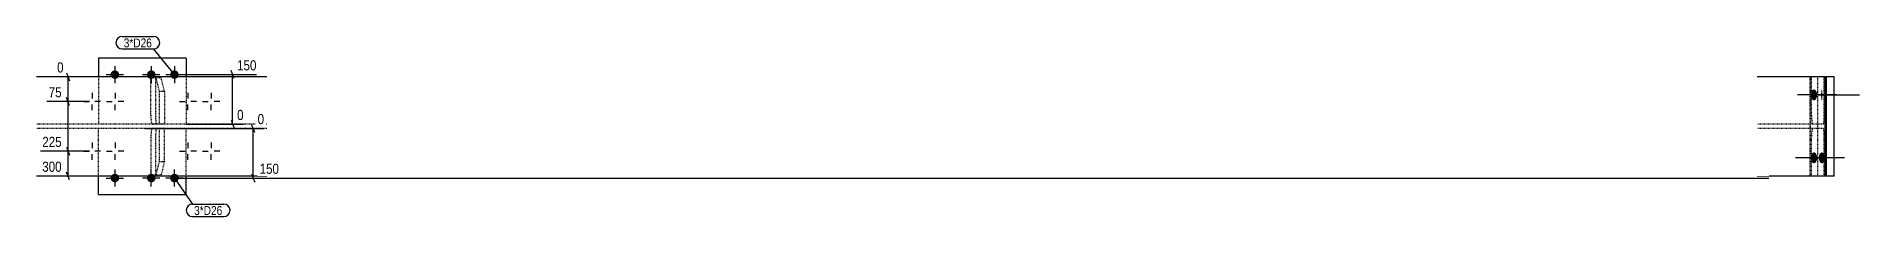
# Model space of a CAD drawing. Header units: millimetres. Extents: x 19 to 64856, y 9 to 4911.
# Drawn here: x 32486 to 37997, y 19 to 563 of the extents above; entities that cross this region are included whole.
import ezdxf

# ---------------------------------------------------------------- set-up
doc = ezdxf.new("R2010")
doc.units = ezdxf.units.MM
doc.linetypes.add('DXK_LINE_DOT2', pattern=[3.9198, 1.9599, -1.9599])
for name, color, linetype in [('MÅLSÆTNING', 7, 'Continuous'), ('STÅL', 7, 'Continuous'), ('TEKST', 7, 'Continuous')]:
    doc.layers.add(name, color=color, linetype=linetype)
doc.styles.add('Arial Narrow', font='ARIALN.TTF', dxfattribs={"height": 0.2})

msp = doc.modelspace()

# ---------------------------------------------------------------- hatches: boundary and pattern name
at = {"layer": 'STÅL', "linetype": 'Continuous'}
for points in [[(32736.3, 447.9, -1), (32710.3, 447.9, -1)], [(32846.3, 447.9, -1), (32820.3, 447.9, -1)], [(32916.3, 447.9, -1), (32890.3, 447.9, -1)], [(37868.9, 386.6), (37868.7, 383.2), (37868, 379.9), (37867.1, 376.9), (37865.7, 374.3), (37864.1, 372.3), (37862.3, 370.9), (37860.4, 370.2), (37858.4, 370.2), (37856.4, 370.9), (37854.6, 372.3), (37853, 374.3), (37851.7, 376.9), (37850.7, 379.9), (37850.1, 383.2), (37849.9, 386.6), (37850.1, 390), (37850.7, 393.3), (37851.7, 396.3), (37853, 398.9), (37854.6, 400.9), (37856.4, 402.3), (37858.4, 403), (37860.4, 403), (37862.3, 402.3), (37864.1, 400.9), (37865.7, 398.9), (37867.1, 396.3), (37868, 393.3), (37868.7, 390)], [(37884.9, 386.6), (37884.9, 383.2), (37884.8, 379.9), (37884.6, 376.9), (37884.3, 374.3), (37883.9, 372.3), (37883.6, 370.9), (37883.1, 370.2), (37882.7, 370.2), (37882.3, 370.9), (37881.9, 372.3), (37881.6, 374.3), (37881.3, 376.9), (37881.1, 379.9), (37881, 383.2), (37880.9, 386.6), (37881, 390), (37881.1, 393.3), (37881.3, 396.3), (37881.6, 398.9), (37881.9, 400.9), (37882.3, 402.3), (37882.7, 403), (37883.1, 403), (37883.6, 402.3), (37883.9, 400.9), (37884.3, 398.9), (37884.6, 396.3), (37884.8, 393.3), (37884.9, 390)], [(37868.9, 196.6), (37868.7, 193.2), (37868, 189.9), (37867.1, 186.9), (37865.7, 184.3), (37864.1, 182.3), (37862.3, 180.9), (37860.4, 180.2), (37858.4, 180.2), (37856.4, 180.9), (37854.6, 182.3), (37853, 184.3), (37851.7, 186.9), (37850.7, 189.9), (37850.1, 193.2), (37849.9, 196.6), (37850.1, 200), (37850.7, 203.3), (37851.7, 206.3), (37853, 208.9), (37854.6, 210.9), (37856.4, 212.3), (37858.4, 213), (37860.4, 213), (37862.3, 212.3), (37864.1, 210.9), (37865.7, 208.9), (37867.1, 206.3), (37868, 203.3), (37868.7, 200)], [(37891.7, 196.6), (37891.5, 193.2), (37890.9, 189.9), (37890, 186.9), (37888.8, 184.3), (37887.3, 182.3), (37885.7, 180.9), (37883.9, 180.2), (37882.1, 180.2), (37880.3, 180.9), (37878.6, 182.3), (37877.2, 184.3), (37875.9, 186.9), (37875, 189.9), (37874.5, 193.2), (37874.3, 196.6), (37874.5, 200), (37875, 203.3), (37875.9, 206.3), (37877.2, 208.9), (37878.6, 210.9), (37880.3, 212.3), (37882.1, 213), (37883.9, 213), (37885.7, 212.3), (37887.3, 210.9), (37888.8, 208.9), (37890, 206.3), (37890.9, 203.3), (37891.5, 200)], [(32736.3, 135.4, -1), (32710.3, 135.4, -1)], [(32820.3, 135.4, -1), (32846.3, 135.4, -1)], [(32890.3, 135.4, -1), (32916.3, 135.4, -1)]]:
    msp.add_hatch(color=96, dxfattribs=at).paths.add_polyline_path(points)

# ---------------------------------------------------------------- linework, layer by layer
at = {"layer": 'MÅLSÆTNING', "color": 7, "linetype": 'Continuous'}
for p, q in [((32911.3, 447.9), (33151.3, 447.9)), ((33084, 435.9), (33074.4, 459.9)), ((33079.2, 297.9), (33079.2, 447.9)), ((32646.3, 366.6), (32517.5, 366.6)), ((32586.6, 354.6), (32577, 378.6)), ((32813.8, 285.4), (33174.4, 285.4)), ((32937.1, 297.9), (33112.3, 297.9)), ((33074.4, 309.9), (33084, 285.9)), ((33146.1, 273.4), (33136.5, 297.4)), ((33141.3, 135.4), (33141.3, 285.4)), ((32577, 228.6), (32586.6, 204.6)), ((32646.3, 216.6), (32498, 216.6)), ((32581.8, 141.6), (32581.8, 216.6)), ((32625.8, 141.6), (32498, 141.6)), ((32586.6, 129.6), (32577, 153.6)), ((32911.3, 135.4), (37722.5, 135.4)), ((33136.5, 147.4), (33146.1, 123.4))]:
    msp.add_line(p, q, dxfattribs=at)
at = {"layer": 'STÅL', "color": 2, "linetype": 'Continuous'}
for p, q in [((32938.3, 497.9), (32673.3, 497.9)), ((32673.3, 497.9), (32673.3, 441.6)), ((32938.3, 497.9), (32938.3, 441.6)), ((33182.3, 441.6), (32486.3, 441.6)), ((37893.3, 441.6), (37687.7, 441.6)), ((37893.3, 441.6), (37895.7, 441.6)), ((37893.3, 141.6), (37893.3, 441.6)), ((37920.5, 441.6), (37895.7, 441.6)), ((37895.7, 441.6), (37895.7, 141.6)), ((37920.5, 141.6), (37920.5, 441.6)), ((33182.3, 141.6), (32486.3, 141.6)), ((32673.3, 85.4), (32673.3, 141.6)), ((32938.3, 85.4), (32938.3, 141.6)), ((37893.3, 141.6), (37687.7, 141.6)), ((37920.5, 141.6), (37893.3, 141.6)), ((32673.3, 85.4), (32938.3, 85.4))]:
    msp.add_line(p, q, dxfattribs=at)
at = {"layer": 'STÅL', "color": 7, "linetype": 'DXK_LINE_DOT2'}
for p, q in [((32673.3, 441.6), (32673.3, 297.9)), ((32938.3, 441.6), (32938.3, 297.9)), ((37846.7, 441.6), (37846.7, 141.6)), ((37893.3, 441.6), (37846.7, 441.6)), ((37849.1, 141.6), (37849.1, 441.6)), ((37851.9, 324.9), (37851.9, 441.6)), ((37871.5, 141.6), (37871.5, 441.6)), ((37890.5, 324.9), (37890.5, 441.6)), ((32832.3, 325.2), (32832.3, 438.2)), ((32863, 438.2), (32832.3, 438.2)), ((32847.1, 325.2), (32847.1, 438.2)), ((32858, 398.2), (32848.1, 438.2)), ((32858, 298.2), (32858, 398.2)), ((32858, 398.2), (32872.9, 398.2)), ((32872.9, 398.2), (32863, 438.2)), ((32872.9, 398.2), (32872.9, 298.2)), ((32673.3, 297.9), (32486.3, 297.9)), ((32673.3, 285.4), (32486.3, 285.4)), ((32938.3, 297.9), (32673.3, 297.9)), ((32938.3, 285.4), (32673.3, 285.4)), ((32673.3, 141.6), (32673.3, 285.4)), ((32832.3, 325.2), (32832.4, 316.8)), ((32832.4, 316.8), (32832.9, 309.3)), ((32832.9, 309.3), (32833.6, 303.3)), ((32833.6, 279.9), (32832.9, 273.9)), ((32833.6, 303.3), (32834.5, 299.5)), ((32834.5, 283.7), (32833.6, 279.9)), ((32834.5, 299.5), (32835.6, 298.2)), ((32835.6, 285.1), (32834.5, 283.7)), ((32872.9, 298.2), (32835.6, 298.2)), ((32872.9, 285.1), (32835.6, 285.1)), ((32847.3, 316.8), (32847.1, 325.2)), ((32847.8, 309.3), (32847.3, 316.8)), ((32848.5, 303.3), (32847.8, 309.3)), ((32847.8, 273.9), (32848.5, 279.9)), ((32849.4, 299.5), (32848.5, 303.3)), ((32848.5, 279.9), (32849.4, 283.7)), ((32850.4, 298.2), (32849.4, 299.5)), ((32849.4, 283.7), (32850.4, 285.1)), ((32858, 185.1), (32858, 285.1)), ((32872.9, 185.1), (32872.9, 285.1)), ((33182.3, 297.9), (32938.3, 297.9)), ((32938.3, 141.6), (32938.3, 285.4)), ((33182.3, 285.4), (32938.3, 285.4)), ((37887.2, 297.9), (37687.7, 297.9)), ((37887.2, 285.4), (37687.7, 285.4)), ((37851.9, 324.9), (37852.1, 314.5)), ((37852.1, 314.5), (37852.8, 305.8)), ((37852.8, 277.4), (37852.1, 268.7)), ((37852.8, 305.8), (37853.9, 299.9)), ((37853.9, 283.3), (37852.8, 277.4)), ((37853.9, 299.9), (37855.2, 297.9)), ((37855.2, 285.4), (37853.9, 283.3)), ((37887.2, 297.9), (37888.5, 299.9)), ((37888.5, 283.3), (37887.2, 285.4)), ((37888.5, 299.9), (37889.6, 305.8)), ((37889.6, 277.4), (37888.5, 283.3)), ((37889.6, 305.8), (37890.3, 314.5)), ((37890.3, 268.7), (37889.6, 277.4)), ((37890.3, 314.5), (37890.5, 324.9)), ((32832.4, 266.4), (32832.3, 258.1)), ((32832.3, 258.1), (32832.3, 145.1)), ((32832.9, 273.9), (32832.4, 266.4)), ((32847.1, 258.1), (32847.3, 266.4)), ((32847.1, 145.1), (32847.1, 258.1)), ((32847.3, 266.4), (32847.8, 273.9)), ((37852.1, 268.7), (37851.9, 258.4)), ((37851.9, 141.6), (37851.9, 258.4)), ((37890.5, 258.4), (37890.3, 268.7)), ((37890.5, 141.6), (37890.5, 258.4)), ((32848.1, 145.1), (32858, 185.1)), ((32858, 185.1), (32872.9, 185.1)), ((32872.9, 185.1), (32863, 145.1)), ((32832.3, 145.1), (32863, 145.1)), ((37893.3, 141.6), (37846.7, 141.6))]:
    msp.add_line(p, q, dxfattribs=at)
at = {"layer": 'STÅL', "color": 96, "linetype": 'Continuous'}
for p, q in [((32697.3, 447.9), (32749.3, 447.9)), ((32723.3, 473.9), (32723.3, 421.9)), ((32807.3, 447.9), (32859.3, 447.9)), ((32833.3, 473.9), (32833.3, 421.9)), ((32877.3, 447.9), (32929.3, 447.9)), ((32903.3, 473.9), (32903.3, 421.9)), ((32654.3, 392.6), (32654.3, 375.3)), ((32724.3, 392.6), (32724.3, 375.3)), ((32944.3, 392.6), (32944.3, 375.3)), ((33014.3, 392.6), (33014.3, 375.3)), ((37927.9, 386.6), (37809.7, 386.6)), ((37849.2, 386.6), (37997.1, 386.6)), ((32628.3, 366.6), (32645.6, 366.6)), ((32654.3, 340.6), (32654.3, 357.9)), ((32680.3, 366.6), (32663, 366.6)), ((32698.3, 366.6), (32715.6, 366.6)), ((32724.3, 340.6), (32724.3, 357.9)), ((32750.3, 366.6), (32733, 366.6)), ((32918.3, 366.6), (32935.6, 366.6)), ((32944.3, 340.6), (32944.3, 357.9)), ((32970.3, 366.6), (32953, 366.6)), ((32988.3, 366.6), (33005.6, 366.6)), ((33014.3, 340.6), (33014.3, 357.9)), ((33040.3, 366.6), (33023, 366.6)), ((32654.3, 242.6), (32654.3, 225.3)), ((32724.3, 242.6), (32724.3, 225.3)), ((32944.3, 242.6), (32944.3, 225.3)), ((33014.3, 242.6), (33014.3, 225.3)), ((32628.3, 216.6), (32645.6, 216.6)), ((32654.3, 190.6), (32654.3, 207.9)), ((32680.3, 216.6), (32663, 216.6)), ((32698.3, 216.6), (32715.6, 216.6)), ((32724.3, 190.6), (32724.3, 207.9)), ((32750.3, 216.6), (32733, 216.6)), ((32918.3, 216.6), (32935.6, 216.6)), ((32944.3, 190.6), (32944.3, 207.9)), ((32970.3, 216.6), (32953, 216.6)), ((32988.3, 216.6), (33005.6, 216.6)), ((33014.3, 190.6), (33014.3, 207.9)), ((33040.3, 216.6), (33023, 216.6)), ((37951.5, 196.6), (37803.6, 196.6)), ((37927.9, 196.6), (37809.7, 196.6)), ((32697.3, 135.4), (32749.3, 135.4)), ((32723.3, 161.4), (32723.3, 109.4)), ((32859.3, 135.4), (32807.3, 135.4)), ((32833.3, 109.4), (32833.3, 161.4)), ((32929.3, 135.4), (32877.3, 135.4)), ((32903.3, 109.4), (32903.3, 161.4))]:
    msp.add_line(p, q, dxfattribs=at)

# ---------------------------------------------------------------- wipeouts: each hides what was drawn before it
at = {"color": 0}
for points in [[(32835.4, 530.3), (32835.4, 558.3), (32750.1, 558.3), (32750.1, 530.3)], [(33048.1, 24), (33048.1, 52), (32962.9, 52), (32962.9, 24)]]:
    msp.add_wipeout(points, dxfattribs=at).dxf.layer = 'TEKST'

# ---------------------------------------------------------------- next in the draw order: wipeouts: each hides what was drawn before it
at = {"color": 0, "linetype": 'Continuous'}
for points in [[(33157.7, 454.3), (33157.7, 499.1), (33086.4, 499.1), (33086.4, 454.3)], [(33118.7, 304.3), (33118.7, 349.1), (33086.4, 349.1), (33086.4, 304.3)], [(33180.8, 291.8), (33180.8, 336.6), (33148.5, 336.6), (33148.5, 291.8)], [(32568.7, 223), (32568.7, 267.8), (32497.4, 267.8), (32497.4, 223)], [(32568.7, 148), (32568.7, 192.8), (32497.4, 192.8), (32497.4, 148)], [(37723.1, 141.8), (37723.1, 186.6), (33154.4, 186.6), (33154.4, 141.8)]]:
    msp.add_wipeout(points, dxfattribs=at).dxf.layer = 'MÅLSÆTNING'
at = {"color": 0}
for points in [[(32835.4, 530.3), (32835.4, 558.3), (32750.1, 558.3), (32750.1, 530.3)], [(33048.1, 24), (33048.1, 52), (32962.9, 52), (32962.9, 24)]]:
    msp.add_wipeout(points, dxfattribs=at).dxf.layer = 'TEKST'

# ---------------------------------------------------------------- next in the draw order: linework, layer by layer
at = {"layer": 'MÅLSÆTNING', "color": 7, "linetype": 'Continuous'}
for p, q in [((32581.8, 216.6), (32581.8, 366.6)), ((32577, 228.6), (32586.6, 204.6)), ((32646.3, 216.6), (32498, 216.6))]:
    msp.add_line(p, q, dxfattribs=at)
at = {"layer": 'TEKST', "color": 7, "linetype": 'Continuous'}
for p, q in [((32745.3, 563.1), (32840.2, 563.1)), ((32745.3, 525.5), (32840.2, 525.5)), ((32903.3, 447.9), (32840.2, 525.5)), ((32903.3, 135.4), (32958.1, 56.8)), ((32958.1, 56.8), (33052.9, 56.8)), ((32958.1, 19.2), (33052.9, 19.2))]:
    msp.add_line(p, q, dxfattribs=at)
for centre, start, end in [((32745.3, 544.3), 90, 270), ((32840.2, 544.3), 270, 90), ((32958.1, 38), 90, 270), ((33052.9, 38), 270, 90)]:
    msp.add_arc(centre, 18.8, start, end, dxfattribs=at)

# ---------------------------------------------------------------- next in the draw order: texts
at = {"layer": 'MÅLSÆTNING', "color": 3, "linetype": 'Continuous', "style": 'Arial Narrow'}
for s, height, p in [('150', 30.54, (33092.8, 460.7)), ('0', 30.5, (33092.8, 310.7)), ('0', 30.5, (33154.9, 298.2)), ('225', 30.54, (32503.8, 229.4)), ('300', 30.54, (32503.8, 154.4)), ('150', 30.54, (33160.8, 148.2))]:
    msp.add_text(s, height=height, dxfattribs=at).set_placement(p)
at = {"layer": 'TEKST', "color": 3, "style": 'Arial Narrow'}
for p in [(32750.1, 530.3), (32962.9, 24)]:
    msp.add_text('3*D26', height=26.72, dxfattribs=at).set_placement(p)

# ---------------------------------------------------------------- next in the draw order: wipeouts: each hides what was drawn before it
at = {"color": 0, "linetype": 'Continuous'}
msp.add_wipeout([(32568.7, 373), (32568.7, 417.8), (32516.9, 417.8), (32516.9, 373)], dxfattribs=at).dxf.layer = 'MÅLSÆTNING'

# ---------------------------------------------------------------- next in the draw order: linework, layer by layer
at = {"layer": 'MÅLSÆTNING', "color": 7, "linetype": 'Continuous'}
for p, q in [((32592.4, 441.6), (32548.7, 441.6)), ((32577, 453.6), (32586.6, 429.6)), ((32581.8, 366.6), (32581.8, 441.6)), ((32646.3, 366.6), (32517.5, 366.6)), ((32586.6, 354.6), (32577, 378.6))]:
    msp.add_line(p, q, dxfattribs=at)

# ---------------------------------------------------------------- next in the draw order: texts
at = {"layer": 'MÅLSÆTNING', "color": 3, "linetype": 'Continuous', "style": 'Arial Narrow'}
msp.add_text('75', height=30.54, dxfattribs=at).set_placement((32523.3, 379.4))

# ---------------------------------------------------------------- next in the draw order: wipeouts: each hides what was drawn before it
at = {"color": 0, "linetype": 'Continuous'}
msp.add_wipeout([(32574.6, 448), (32574.6, 492.8), (32542.3, 492.8), (32542.3, 448)], dxfattribs=at).dxf.layer = 'MÅLSÆTNING'

# ---------------------------------------------------------------- next in the draw order: texts
at = {"layer": 'MÅLSÆTNING', "color": 3, "linetype": 'Continuous', "style": 'Arial Narrow'}
msp.add_text('0', height=30.5, dxfattribs=at).set_placement((32548.7, 454.4))

doc.saveas('drawing.dxf')
